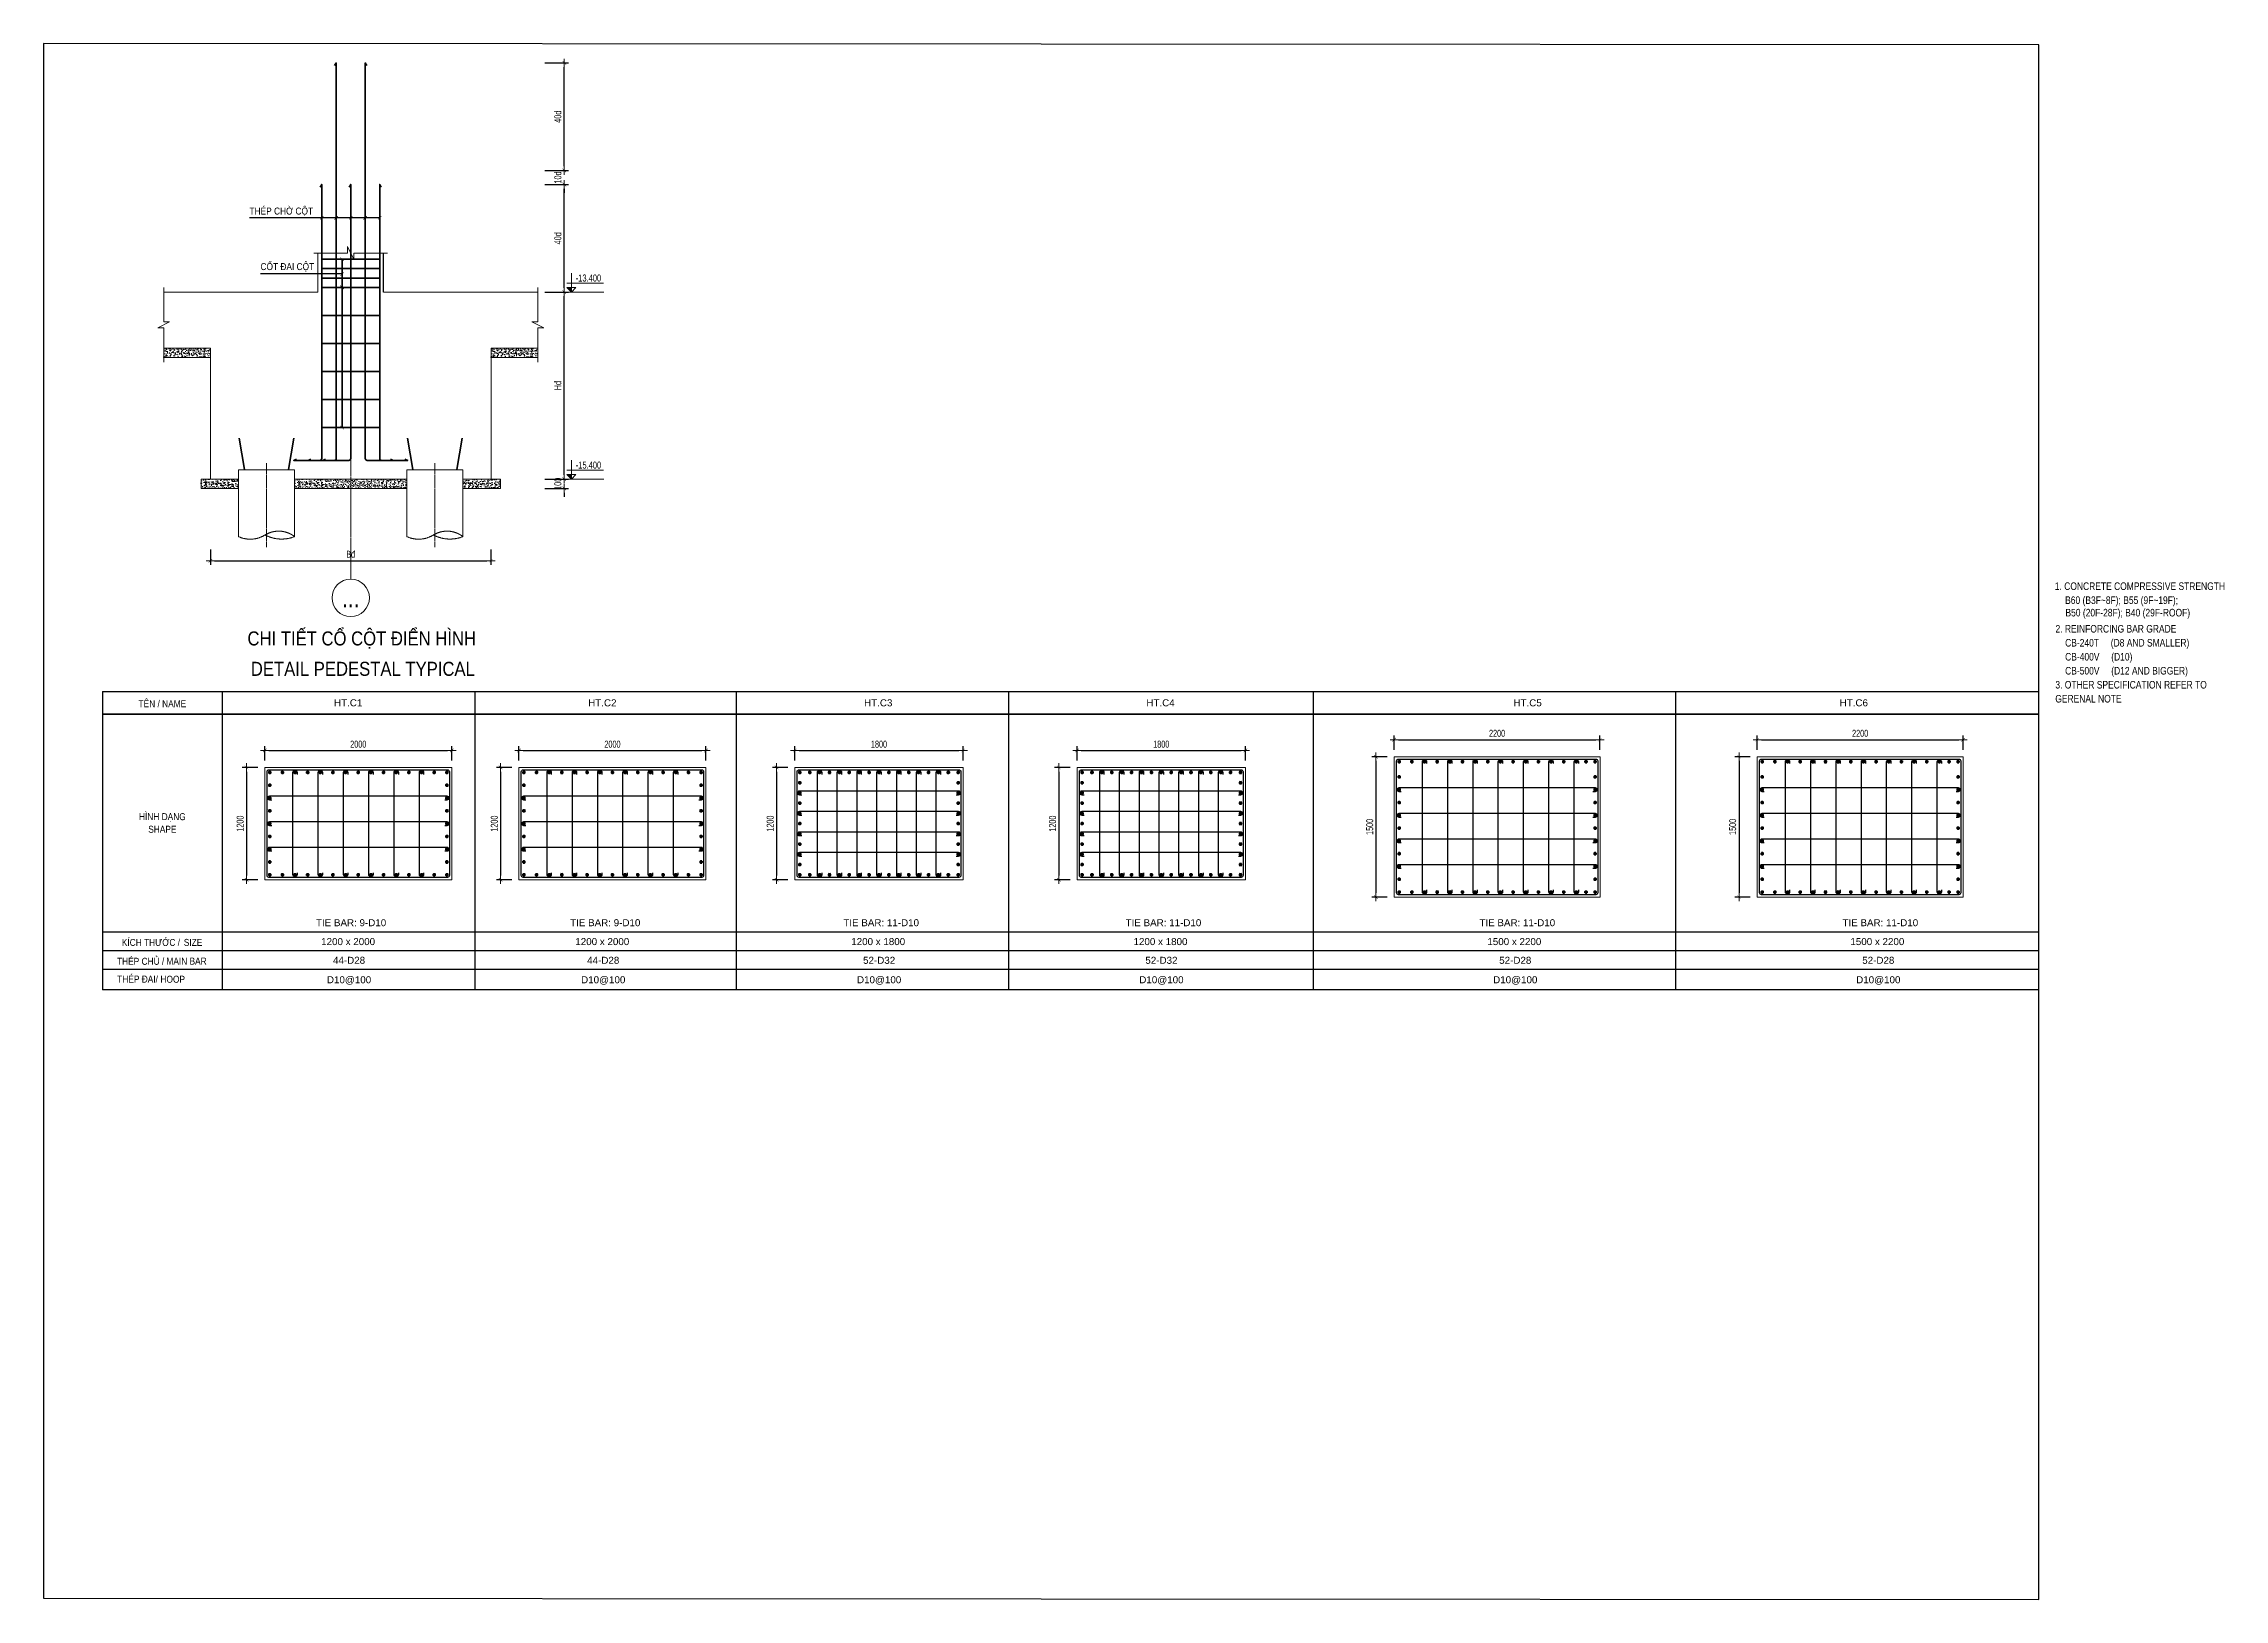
# Model space of a CAD drawing. Header units: millimetres. Extents: x 458085 to 481415, y 87765 to 165974.
# Drawn here: x 458088 to 481406, y 87765 to 104398 of the extents above; entities that cross this region are included whole.
import ezdxf
from ezdxf.enums import TextEntityAlignment as Align

# ---------------------------------------------------------------- set-up
doc = ezdxf.new("R2010")
doc.units = ezdxf.units.MM
doc.linetypes.add('CENTER2', pattern=[1.125, 0.75, -0.125, 0.125, -0.125])
doc.linetypes.add('HIDDEN', pattern=[9.525, 6.35, -3.175])
doc.layers.get('0').update_dxf_attribs({"lineweight": 20})
doc.layers.get('Defpoints').update_dxf_attribs({"color": 151, "lineweight": 9})
for name, color, linetype in [('2', 2, 'Continuous'), ('A-ANNO-LEAD', 4, 'Continuous'), ('TIT1', 3, 'Continuous')]:
    doc.layers.add(name, color=color, linetype=linetype)
for name, color, linetype, lineweight in [('KC-COT', 3, 'Continuous', 25), ('KC-TRUC', 5, 'CENTER2', 18), ('NDC_S_ANNO', 7, 'Continuous', 20), ('NDC_S_AXIS', 5, 'CENTER2', 13), ('NDC_S_BREAK-LINE', 1, 'Continuous', 15), ('NDC_S_CONTINUOUS', 3, 'Continuous', 20), ('NDC_S_DIM', 1, 'Continuous', 15), ('NDC_S_ENG TEXT', 2, 'Continuous', 9), ('NDC_S_HATCH MATERIAL', 8, 'Continuous', 13), ('NDC_S_LEADER', 1, 'Continuous', 15), ('NDC_S_REBAR', 4, 'Continuous', 35), ('NDC_S_TEXT SYMBOL', 7, 'Continuous', 20), ('NDC_S_VN TEXT', 7, 'Continuous', 20)]:
    doc.layers.add(name, color=color, linetype=linetype, lineweight=lineweight)
doc.styles.add('ARIAL', font='arial.ttf', dxfattribs={"width": 0.8})
doc.styles.add('NDC_ARIAL', font='arial.ttf', dxfattribs={"width": 0.85})
doc.styles.add('NDC_DIM', font='', dxfattribs={"width": 0.75})
doc.styles.get('NDC_DIM').set_extended_font_data('Dotum')
doc.dimstyles.new('NDC_1-25', dxfattribs={"dimscale": 25, "dimtxt": 2.5, "dimasz": 1, "dimexe": 1.5, "dimexo": 0, "dimgap": 0.8, "dimtad": 1, "dimdec": 0, "dimdsep": 46, "dimtxsty": 'NDC_ARIAL', "dimblk": 'DIMMARK', "dimcen": 49999.938995, "dimdle": 1.5, "dimclrd": 1, "dimclre": 1, "dimclrt": 3, "dimadec": 0, "dimazin": 0, "dimtfac": 1, "dimtdec": 0, "dimtix": 1, "dimtmove": 2, "dimatfit": 3, "dimfxl": 1, "dimarcsym": 0})
doc.dimstyles.new('NDC_dim_30', dxfattribs={"dimscale": 30, "dimtxt": 2.5, "dimasz": 1.5, "dimexe": 1.5, "dimexo": 2.5, "dimgap": 1, "dimtad": 1, "dimdec": 0, "dimzin": 0, "dimdsep": 46, "dimtxsty": 'NDC_DIM', "dimblk": 'DIMMARK', "dimcen": 0.09, "dimdle": 1.2, "dimclrd": 1, "dimclre": 1, "dimclrt": 3, "dimadec": 0, "dimazin": 0, "dimtfac": 1, "dimtdec": 0, "dimtix": 1, "dimtofl": 0, "dimtmove": 0, "dimatfit": 3, "dimfxl": 8, "dimfxlon": 1, "dimtolj": 1, "dimtzin": 0, "dimarcsym": 0})

msp = doc.modelspace()

# ---------------------------------------------------------------- texts
at = {"layer": 'NDC_S_VN TEXT', "style": 'NDC_ARIAL', "width": 0.85}
msp.add_text('CHI TIẾT CỔ CỘT ĐIỂN HÌNH', height=150, dxfattribs=at).set_placement((461489.3, 98038.7), align=Align.MIDDLE_CENTER)
for s, p in [('HÌNH DẠNG', (459357.4, 96134.9)), ('KÍCH THƯỚC /', (459235, 94797.9)), ('THÉP CHỦ /', (459124.9, 94597.9)), ('THÉP ĐAI/', (459092.3, 94405.8))]:
    msp.add_text(s, height=75, dxfattribs=at).set_placement(p, align=Align.MIDDLE)
at = {"layer": 'TIT1', "style": 'ARIAL', "width": 0.8}
for s, p in [('1. CONCRETE COMPRESSIVE STRENGTH', (479592.4, 98557.1)), ('    B60 (B3F~8F); B55 (9F~19F);', (479602.2, 98407.5)), ('2. REINFORCING BAR GRADE', (479599.6, 98101.5)), (' B50 (20F-28F); B40 (29F-ROOF)', (479681.1, 98274.1)), ('    CB-240T     (D8 AND SMALLER)', (479602.2, 97952)), ('    CB-400V     (D10)', (479602.2, 97802.5)), ('    CB-500V     (D12 AND BIGGER)', (479602.2, 97653)), ('3. OTHER SPECIFICATION REFER TO', (479598.4, 97503.4)), ('GERENAL NOTE', (479597.4, 97353.8))]:
    msp.add_text(s, height=81, dxfattribs=at).set_placement(p)
at = {"layer": 'TIT1', "style": 'NDC_ARIAL', "width": 0.85}
for s, height, p in [('DETAIL PEDESTAL TYPICAL', 150, (461500.7, 97714)), ('TÊN / NAME', 75, (459357.4, 97350.6)), ('SHAPE', 75, (459357.4, 95998.7)), ('SIZE', 75, (459685.5, 94789.1)), ('MAIN BAR', 75, (459615.8, 94589)), ('HOOP', 75, (459468.2, 94395.2))]:
    msp.add_text(s, height=height, dxfattribs=at).set_placement(p, align=Align.MIDDLE)
at = {"layer": 'TIT1', "color": 2, "style": 'NDC_ARIAL'}
for s, p in [('HT.C1', (461344, 97350.6)), ('HT.C2', (464061.8, 97350.6)), ('HT.C3', (467012, 97350.6)), ('HT.C4', (470030.3, 97350.6)), ('HT.C5', (473955.3, 97350.6)), ('HT.C6', (477443.4, 97350.6))]:
    msp.add_text(s, height=75, dxfattribs=at).set_placement(p, align=Align.MIDDLE)
at = {"layer": 'TIT1', "style": 'NDC_ARIAL'}
for s, p in [('TIE BAR: 9-D10', (461375.3, 94999.6)), ('TIE BAR: 9-D10', (464093, 94999.6)), ('TIE BAR: 11-D10', (467043.2, 94999.6)), ('TIE BAR: 11-D10', (470061.6, 94999.6)), ('TIE BAR: 11-D10', (473845.2, 94999.6)), ('TIE BAR: 11-D10', (477726.8, 94999.6)), ('1200 x 2000', (461343.5, 94797.7)), ('1200 x 2000', (464061.2, 94797.7)), ('1200 x 1800', (467011.4, 94797.7)), ('1200 x 1800', (470029.8, 94797.7)), ('1500 x 2200', (473813.4, 94797.7)), ('1500 x 2200', (477695, 94797.7)), ('44-D28', (461353.5, 94597.7)), ('44-D28', (464071.3, 94597.7)), ('52-D32', (467021.5, 94597.7)), ('52-D32', (470039.8, 94597.7)), ('52-D28', (473823.4, 94597.7)), ('52-D28', (477705, 94597.7)), ('D10@100', (461353.5, 94384.2)), ('D10@100', (464071.3, 94384.2)), ('D10@100', (467021.5, 94384.2)), ('D10@100', (470039.8, 94384.2)), ('D10@100', (473823.4, 94384.2)), ('D10@100', (477705, 94384.2))]:
    msp.add_text(s, height=75, dxfattribs=at).set_placement(p, align=Align.MIDDLE)

# ---------------------------------------------------------------- blocks, each defined once
blk = doc.blocks.new('*U12')
at = {"layer": 'KC-TRUC', "ltscale": 30}
blk.add_line((0, 170), (0, -728), dxfattribs=at)
at = {"layer": 'NDC_S_HATCH MATERIAL', "color": 2, "linetype": 'HIDDEN', "ltscale": 500}
blk.add_lwpolyline([(300, -616), (300, 99), (-300, 99), (-300, -616)], dxfattribs=at)
for centre, major_axis, start_param, end_param in [((-174, -344), (-212, 212), 1.921341, 2.912184), ((130, -832), (-194, 194), -1.452433, -0.227584), ((161, -259), (271, 271), 3.446929, 4.297833)]:
    blk.add_ellipse(centre, major_axis=major_axis, ratio=1, start_param=start_param, end_param=end_param, dxfattribs=at)
at = {"layer": 'NDC_S_REBAR', "linetype": 'HIDDEN', "ltscale": 200}
for p, q in [((-292, 438), (-236, 100)), ((236, 100), (292, 438))]:
    blk.add_line(p, q, dxfattribs=at)
blk = doc.blocks.new('DIMMARK')
at = {"layer": 'NDC_S_DIM', "color": 1}
blk.add_line((-1.5, 0), (1, 0), dxfattribs=at)
at = {"layer": 'NDC_S_DIM', "color": 2, "const_width": 0.1}
blk.add_lwpolyline([(-0.42, -0.42), (0.42, 0.42)], dxfattribs=at)
blk = doc.blocks.new('*D87')
at = {"layer": 'Defpoints', "color": 0, "transparency": 16777216}
for p in [(459871, 99063), (462871, 99063), (462871, 98870)]:
    blk.add_point(p, dxfattribs=at)
at = {"layer": 'NDC_S_DIM', "color": 1, "lineweight": -2, "transparency": 16777216}
for p, q in [((459871, 98988), (459871, 98825)), ((459916, 98870), (462826, 98870)), ((462871, 98988), (462871, 98825))]:
    blk.add_line(p, q, dxfattribs=at)
at = {"layer": 'NDC_S_DIM', "color": 1, "lineweight": -2, "transparency": 16777216, "xscale": 45, "yscale": 45, "zscale": 45, "rotation": 180}
blk.add_blockref('DIMMARK', (459871, 98870), dxfattribs=at)
at = {"layer": 'NDC_S_DIM', "color": 1, "lineweight": -2, "transparency": 16777216, "xscale": 45, "yscale": 45, "zscale": 45}
blk.add_blockref('DIMMARK', (462871, 98870), dxfattribs=at)
at = {"layer": 'NDC_S_DIM', "color": 3, "transparency": 16777216, "insert": (461371, 98939), "char_height": 75, "attachment_point": 5, "style": 'NDC_DIM'}
blk.add_mtext('\\A1;Bđ', dxfattribs=at)
blk = doc.blocks.new('*D88')
at = {"layer": 'Defpoints', "color": 0, "transparency": 16777216}
for p in [(463371, 99742), (463371, 99642), (463655, 99742)]:
    blk.add_point(p, dxfattribs=at)
at = {"layer": 'NDC_S_DIM', "color": 1, "lineweight": -2, "transparency": 16777216}
for p, q in [((463655, 99787), (463655, 99832)), ((463446, 99742), (463700, 99742)), ((463446, 99642), (463700, 99642)), ((463655, 99597), (463655, 99552))]:
    blk.add_line(p, q, dxfattribs=at)
at = {"layer": 'NDC_S_DIM', "color": 1, "lineweight": -2, "transparency": 16777216, "xscale": 45, "yscale": 45, "zscale": 45}
for p, rotation in [((463655, 99742), 270), ((463655, 99642), 90)]:
    blk.add_blockref('DIMMARK', p, dxfattribs=dict(at, rotation=rotation))
at = {"layer": 'NDC_S_DIM', "color": 3, "transparency": 16777216, "insert": (463587, 99692), "char_height": 75, "attachment_point": 5, "rotation": 90, "style": 'NDC_DIM'}
blk.add_mtext('\\A1;100', dxfattribs=at)
blk = doc.blocks.new('*D89')
at = {"layer": 'Defpoints', "color": 0, "transparency": 16777216}
for p in [(463371, 101742), (463655, 101742), (463371, 99742)]:
    blk.add_point(p, dxfattribs=at)
at = {"layer": 'NDC_S_DIM', "color": 1, "lineweight": -2, "transparency": 16777216}
for p, q in [((463446, 101742), (463700, 101742)), ((463655, 99787), (463655, 101697)), ((463446, 99742), (463700, 99742))]:
    blk.add_line(p, q, dxfattribs=at)
at = {"layer": 'NDC_S_DIM', "color": 1, "lineweight": -2, "transparency": 16777216, "xscale": 45, "yscale": 45, "zscale": 45}
for p, rotation in [((463655, 101742), 90), ((463655, 99742), 270)]:
    blk.add_blockref('DIMMARK', p, dxfattribs=dict(at, rotation=rotation))
at = {"layer": 'NDC_S_DIM', "color": 3, "transparency": 16777216, "insert": (463586, 100742), "char_height": 75, "attachment_point": 5, "rotation": 90, "style": 'NDC_DIM'}
blk.add_mtext('\\A1;Hđ', dxfattribs=at)
blk = doc.blocks.new('*U83')
at = {"layer": 'NDC_S_REBAR', "ltscale": 1500}
blk.add_line((-310, 0), (310, 0), dxfattribs=at)
blk = doc.blocks.new('*U84')
at = {"layer": 'NDC_S_ENG TEXT', "color": 0, "linetype": 'ByBlock', "lineweight": -2, "transparency": 16777216}
for p in [(0, 1500), (0, 1200), (0, 900), (0, 600), (0, 300), (0, 0)]:
    blk.add_blockref('*U83', p, dxfattribs=at)
blk = doc.blocks.new('*U85')
at = {"layer": 'NDC_S_REBAR', "ltscale": 1500}
blk.add_line((-310, 0), (310, 0), dxfattribs=at)
blk = doc.blocks.new('*U86')
at = {"layer": 'NDC_S_ENG TEXT', "color": 0, "linetype": 'ByBlock', "lineweight": -2, "transparency": 16777216}
for p in [(0, 300), (0, 200), (0, 100), (0, 0)]:
    blk.add_blockref('*U85', p, dxfattribs=at)
blk = doc.blocks.new('*U11')
at = {"layer": 'NDC_S_DIM'}
blk.add_circle((0, 0), 5, dxfattribs=at)
at = {"color": 7, "style": 'ARIAL', "width": 0.8}
blk.add_attdef('GRID', text='', height=5, dxfattribs=at).set_placement((0, 0), align=Align.MIDDLE)
blk = doc.blocks.new('CD')
at = {"layer": 'NDC_S_ANNO'}
blk.add_hatch(color=3, dxfattribs=at).paths.add_polyline_path([(0, 160), (-161, 160), (0, 0)])
at = {"layer": 'NDC_S_ANNO', "ltscale": 50}
h = blk.add_hatch(dxfattribs=at)
h.set_pattern_fill('ANSI31', color=256, scale=140.6, style=0)
h.paths.add_polyline_path([(0, 160), (0, 0), (161, 160)])
for p, q in [((1156, 0), (-164, 0)), ((-159, 314), (1147, 314))]:
    blk.add_line(p, q, dxfattribs=at)
for points in [[(0, 0), (-161, 160), (0, 160)], [(0, 669), (0, 0)], [(0, 0), (161, 160), (0, 160)]]:
    blk.add_lwpolyline(points, dxfattribs=at)
at = {"layer": 'NDC_S_TEXT SYMBOL', "color": 3, "style": 'NDC_DIM', "width": 0.7}
blk.add_attdef('COT', (154, 375), '', height=250, dxfattribs=at)
blk = doc.blocks.new('*D90')
at = {"layer": 'Defpoints', "color": 0, "ltscale": 40, "transparency": 16777216}
for p in [(463371, 102892), (463655, 102892), (463371, 101742)]:
    blk.add_point(p, dxfattribs=at)
at = {"layer": 'NDC_S_DIM', "color": 1, "lineweight": -2, "ltscale": 40, "transparency": 16777216}
for p, q in [((463446, 102892), (463700, 102892)), ((463655, 101787), (463655, 102847)), ((463446, 101742), (463700, 101742))]:
    blk.add_line(p, q, dxfattribs=at)
at = {"layer": 'NDC_S_DIM', "color": 1, "lineweight": -2, "ltscale": 40, "transparency": 16777216, "xscale": 45, "yscale": 45, "zscale": 45}
for p, rotation in [((463655, 102892), 90), ((463655, 101742), 270)]:
    blk.add_blockref('DIMMARK', p, dxfattribs=dict(at, rotation=rotation))
at = {"layer": 'NDC_S_DIM', "color": 3, "ltscale": 40, "transparency": 16777216, "insert": (463586, 102317), "char_height": 75, "attachment_point": 5, "rotation": 90, "style": 'NDC_DIM'}
blk.add_mtext('\\A1;40d', dxfattribs=at)
blk = doc.blocks.new('*D91')
at = {"layer": 'Defpoints', "color": 0, "ltscale": 40, "transparency": 16777216}
for p in [(463371, 103042), (463371, 102892), (463655, 103042)]:
    blk.add_point(p, dxfattribs=at)
at = {"layer": 'NDC_S_DIM', "color": 1, "lineweight": -2, "ltscale": 40, "transparency": 16777216}
for p, q in [((463655, 103087), (463655, 103132)), ((463446, 103042), (463700, 103042)), ((463446, 102892), (463700, 102892)), ((463655, 102847), (463655, 102802))]:
    blk.add_line(p, q, dxfattribs=at)
at = {"layer": 'NDC_S_DIM', "color": 1, "lineweight": -2, "ltscale": 40, "transparency": 16777216, "xscale": 45, "yscale": 45, "zscale": 45}
for p, rotation in [((463655, 103042), 270), ((463655, 102892), 90)]:
    blk.add_blockref('DIMMARK', p, dxfattribs=dict(at, rotation=rotation))
at = {"layer": 'NDC_S_DIM', "color": 3, "ltscale": 40, "transparency": 16777216, "insert": (463586, 102967), "char_height": 75, "attachment_point": 5, "rotation": 90, "style": 'NDC_DIM'}
blk.add_mtext('\\A1;10d', dxfattribs=at)
blk = doc.blocks.new('*D92')
at = {"layer": 'Defpoints', "color": 0, "ltscale": 40, "transparency": 16777216}
for p in [(463371, 104192), (463655, 104192), (463371, 103042)]:
    blk.add_point(p, dxfattribs=at)
at = {"layer": 'NDC_S_DIM', "color": 1, "lineweight": -2, "ltscale": 40, "transparency": 16777216}
for p, q in [((463446, 104192), (463700, 104192)), ((463655, 103087), (463655, 104147)), ((463446, 103042), (463700, 103042))]:
    blk.add_line(p, q, dxfattribs=at)
at = {"layer": 'NDC_S_DIM', "color": 1, "lineweight": -2, "ltscale": 40, "transparency": 16777216, "xscale": 45, "yscale": 45, "zscale": 45}
for p, rotation in [((463655, 104192), 90), ((463655, 103042), 270)]:
    blk.add_blockref('DIMMARK', p, dxfattribs=dict(at, rotation=rotation))
at = {"layer": 'NDC_S_DIM', "color": 3, "ltscale": 40, "transparency": 16777216, "insert": (463586, 103617), "char_height": 75, "attachment_point": 5, "rotation": 90, "style": 'NDC_DIM'}
blk.add_mtext('\\A1;40d', dxfattribs=at)
blk = doc.blocks.new('*D301')
at = {"layer": 'Defpoints', "color": 0, "ltscale": 40, "transparency": 16777216}
for p in [(462452, 96841), (460452, 96659), (462452, 96659)]:
    blk.add_point(p, dxfattribs=at)
at = {"layer": 'NDC_S_DIM', "color": 1, "lineweight": -2, "ltscale": 40, "transparency": 16777216}
for p, q in [((460452, 96734), (460452, 96886)), ((460497, 96841), (462407, 96841)), ((462452, 96734), (462452, 96886))]:
    blk.add_line(p, q, dxfattribs=at)
at = {"layer": 'NDC_S_DIM', "color": 1, "lineweight": -2, "ltscale": 40, "transparency": 16777216, "xscale": 45, "yscale": 45, "zscale": 45, "rotation": 180}
blk.add_blockref('DIMMARK', (460452, 96841), dxfattribs=at)
at = {"layer": 'NDC_S_DIM', "color": 1, "lineweight": -2, "ltscale": 40, "transparency": 16777216, "xscale": 45, "yscale": 45, "zscale": 45}
blk.add_blockref('DIMMARK', (462452, 96841), dxfattribs=at)
at = {"layer": 'NDC_S_DIM', "color": 3, "ltscale": 40, "transparency": 16777216, "insert": (461452, 96908), "char_height": 75, "attachment_point": 5, "style": 'NDC_DIM'}
blk.add_mtext('\\A1;2000', dxfattribs=at)
blk = doc.blocks.new('*D302')
at = {"layer": 'Defpoints', "color": 0, "ltscale": 40, "transparency": 16777216}
for p in [(460452, 96659), (460257, 95459), (460452, 95459)]:
    blk.add_point(p, dxfattribs=at)
at = {"layer": 'NDC_S_DIM', "color": 1, "lineweight": -2, "ltscale": 40, "transparency": 16777216}
for p, q in [((460377, 96659), (460212, 96659)), ((460257, 96614), (460257, 95504)), ((460377, 95459), (460212, 95459))]:
    blk.add_line(p, q, dxfattribs=at)
at = {"layer": 'NDC_S_DIM', "color": 1, "lineweight": -2, "ltscale": 40, "transparency": 16777216, "xscale": 45, "yscale": 45, "zscale": 45}
for p, rotation in [((460257, 96659), 90), ((460257, 95459), 270)]:
    blk.add_blockref('DIMMARK', p, dxfattribs=dict(at, rotation=rotation))
at = {"layer": 'NDC_S_DIM', "color": 3, "ltscale": 40, "transparency": 16777216, "insert": (460189, 96059), "char_height": 75, "attachment_point": 5, "rotation": 90, "style": 'NDC_DIM'}
blk.add_mtext('\\A1;1200', dxfattribs=at)
blk = doc.blocks.new('kata_block_THEP')
at = {"layer": 'NDC_S_REBAR', "color": 0}
for p, q in [((-0.5, 0), (0.5, 0)), ((-0.35, 0.35), (0.35, -0.35)), ((0.35, 0.35), (-0.35, -0.35)), ((0, 0.5), (0, -0.5))]:
    blk.add_line(p, q, dxfattribs=at)
at = {"layer": 'NDC_S_REBAR', "color": 0, "const_width": 0.0833}
blk.add_lwpolyline([(-0.5, 0, 1), (0.5, 0, 1), (-0.5, 0, 1)], format="xyb", dxfattribs=at)
blk = doc.blocks.new('*D303')
at = {"layer": 'Defpoints', "color": 0, "ltscale": 40, "transparency": 16777216}
for p in [(465170, 96841), (463170, 96659), (465170, 96659)]:
    blk.add_point(p, dxfattribs=at)
at = {"layer": 'NDC_S_DIM', "color": 1, "lineweight": -2, "ltscale": 40, "transparency": 16777216}
for p, q in [((463170, 96734), (463170, 96886)), ((463215, 96841), (465125, 96841)), ((465170, 96734), (465170, 96886))]:
    blk.add_line(p, q, dxfattribs=at)
at = {"layer": 'NDC_S_DIM', "color": 1, "lineweight": -2, "ltscale": 40, "transparency": 16777216, "xscale": 45, "yscale": 45, "zscale": 45, "rotation": 180}
blk.add_blockref('DIMMARK', (463170, 96841), dxfattribs=at)
at = {"layer": 'NDC_S_DIM', "color": 1, "lineweight": -2, "ltscale": 40, "transparency": 16777216, "xscale": 45, "yscale": 45, "zscale": 45}
blk.add_blockref('DIMMARK', (465170, 96841), dxfattribs=at)
at = {"layer": 'NDC_S_DIM', "color": 3, "ltscale": 40, "transparency": 16777216, "insert": (464170, 96908), "char_height": 75, "attachment_point": 5, "style": 'NDC_DIM'}
blk.add_mtext('\\A1;2000', dxfattribs=at)
blk = doc.blocks.new('*D304')
at = {"layer": 'Defpoints', "color": 0, "ltscale": 40, "transparency": 16777216}
for p in [(463170, 96659), (462974, 95459), (463170, 95459)]:
    blk.add_point(p, dxfattribs=at)
at = {"layer": 'NDC_S_DIM', "color": 1, "lineweight": -2, "ltscale": 40, "transparency": 16777216}
for p, q in [((463095, 96659), (462929, 96659)), ((462974, 96614), (462974, 95504)), ((463095, 95459), (462929, 95459))]:
    blk.add_line(p, q, dxfattribs=at)
at = {"layer": 'NDC_S_DIM', "color": 1, "lineweight": -2, "ltscale": 40, "transparency": 16777216, "xscale": 45, "yscale": 45, "zscale": 45}
for p, rotation in [((462974, 96659), 90), ((462974, 95459), 270)]:
    blk.add_blockref('DIMMARK', p, dxfattribs=dict(at, rotation=rotation))
at = {"layer": 'NDC_S_DIM', "color": 3, "ltscale": 40, "transparency": 16777216, "insert": (462907, 96059), "char_height": 75, "attachment_point": 5, "rotation": 90, "style": 'NDC_DIM'}
blk.add_mtext('\\A1;1200', dxfattribs=at)
blk = doc.blocks.new('*D305')
at = {"layer": 'Defpoints', "color": 0, "ltscale": 40, "transparency": 16777216}
for p in [(467920, 96841), (466120, 96659), (467920, 96659)]:
    blk.add_point(p, dxfattribs=at)
at = {"layer": 'NDC_S_DIM', "color": 1, "lineweight": -2, "ltscale": 40, "transparency": 16777216}
for p, q in [((466120, 96734), (466120, 96886)), ((466165, 96841), (467875, 96841)), ((467920, 96734), (467920, 96886))]:
    blk.add_line(p, q, dxfattribs=at)
at = {"layer": 'NDC_S_DIM', "color": 1, "lineweight": -2, "ltscale": 40, "transparency": 16777216, "xscale": 45, "yscale": 45, "zscale": 45, "rotation": 180}
blk.add_blockref('DIMMARK', (466120, 96841), dxfattribs=at)
at = {"layer": 'NDC_S_DIM', "color": 1, "lineweight": -2, "ltscale": 40, "transparency": 16777216, "xscale": 45, "yscale": 45, "zscale": 45}
blk.add_blockref('DIMMARK', (467920, 96841), dxfattribs=at)
at = {"layer": 'NDC_S_DIM', "color": 3, "ltscale": 40, "transparency": 16777216, "insert": (467020, 96908), "char_height": 75, "attachment_point": 5, "style": 'NDC_DIM'}
blk.add_mtext('\\A1;1800', dxfattribs=at)
blk = doc.blocks.new('*D306')
at = {"layer": 'Defpoints', "color": 0, "ltscale": 40, "transparency": 16777216}
for p in [(466120, 96659), (465925, 95459), (466120, 95459)]:
    blk.add_point(p, dxfattribs=at)
at = {"layer": 'NDC_S_DIM', "color": 1, "lineweight": -2, "ltscale": 40, "transparency": 16777216}
for p, q in [((466045, 96659), (465880, 96659)), ((465925, 96614), (465925, 95504)), ((466045, 95459), (465880, 95459))]:
    blk.add_line(p, q, dxfattribs=at)
at = {"layer": 'NDC_S_DIM', "color": 1, "lineweight": -2, "ltscale": 40, "transparency": 16777216, "xscale": 45, "yscale": 45, "zscale": 45}
for p, rotation in [((465925, 96659), 90), ((465925, 95459), 270)]:
    blk.add_blockref('DIMMARK', p, dxfattribs=dict(at, rotation=rotation))
at = {"layer": 'NDC_S_DIM', "color": 3, "ltscale": 40, "transparency": 16777216, "insert": (465857, 96059), "char_height": 75, "attachment_point": 5, "rotation": 90, "style": 'NDC_DIM'}
blk.add_mtext('\\A1;1200', dxfattribs=at)
blk = doc.blocks.new('*D297')
at = {"layer": 'Defpoints', "color": 0, "ltscale": 40, "transparency": 16777216}
for p in [(470938, 96841), (469138, 96659), (470938, 96659)]:
    blk.add_point(p, dxfattribs=at)
at = {"layer": 'NDC_S_DIM', "color": 1, "lineweight": -2, "ltscale": 40, "transparency": 16777216}
for p, q in [((469138, 96734), (469138, 96886)), ((469183, 96841), (470893, 96841)), ((470938, 96734), (470938, 96886))]:
    blk.add_line(p, q, dxfattribs=at)
at = {"layer": 'NDC_S_DIM', "color": 1, "lineweight": -2, "ltscale": 40, "transparency": 16777216, "xscale": 45, "yscale": 45, "zscale": 45, "rotation": 180}
blk.add_blockref('DIMMARK', (469138, 96841), dxfattribs=at)
at = {"layer": 'NDC_S_DIM', "color": 1, "lineweight": -2, "ltscale": 40, "transparency": 16777216, "xscale": 45, "yscale": 45, "zscale": 45}
blk.add_blockref('DIMMARK', (470938, 96841), dxfattribs=at)
at = {"layer": 'NDC_S_DIM', "color": 3, "ltscale": 40, "transparency": 16777216, "insert": (470038, 96908), "char_height": 75, "attachment_point": 5, "style": 'NDC_DIM'}
blk.add_mtext('\\A1;1800', dxfattribs=at)
blk = doc.blocks.new('*D298')
at = {"layer": 'Defpoints', "color": 0, "ltscale": 40, "transparency": 16777216}
for p in [(469138, 96659), (468943, 95459), (469138, 95459)]:
    blk.add_point(p, dxfattribs=at)
at = {"layer": 'NDC_S_DIM', "color": 1, "lineweight": -2, "ltscale": 40, "transparency": 16777216}
for p, q in [((469063, 96659), (468898, 96659)), ((468943, 96614), (468943, 95504)), ((469063, 95459), (468898, 95459))]:
    blk.add_line(p, q, dxfattribs=at)
at = {"layer": 'NDC_S_DIM', "color": 1, "lineweight": -2, "ltscale": 40, "transparency": 16777216, "xscale": 45, "yscale": 45, "zscale": 45}
for p, rotation in [((468943, 96659), 90), ((468943, 95459), 270)]:
    blk.add_blockref('DIMMARK', p, dxfattribs=dict(at, rotation=rotation))
at = {"layer": 'NDC_S_DIM', "color": 3, "ltscale": 40, "transparency": 16777216, "insert": (468876, 96059), "char_height": 75, "attachment_point": 5, "rotation": 90, "style": 'NDC_DIM'}
blk.add_mtext('\\A1;1200', dxfattribs=at)
blk = doc.blocks.new('*D299')
at = {"layer": 'Defpoints', "color": 0, "ltscale": 40, "transparency": 16777216}
for p in [(472529, 96774), (474729, 96956), (474729, 96774)]:
    blk.add_point(p, dxfattribs=at)
at = {"layer": 'NDC_S_DIM', "color": 1, "lineweight": -2, "ltscale": 40, "transparency": 16777216}
for p, q in [((472529, 96849), (472529, 97001)), ((472574, 96956), (474684, 96956)), ((474729, 96849), (474729, 97001))]:
    blk.add_line(p, q, dxfattribs=at)
at = {"layer": 'NDC_S_DIM', "color": 1, "lineweight": -2, "ltscale": 40, "transparency": 16777216, "xscale": 45, "yscale": 45, "zscale": 45, "rotation": 180}
blk.add_blockref('DIMMARK', (472529, 96956), dxfattribs=at)
at = {"layer": 'NDC_S_DIM', "color": 1, "lineweight": -2, "ltscale": 40, "transparency": 16777216, "xscale": 45, "yscale": 45, "zscale": 45}
blk.add_blockref('DIMMARK', (474729, 96956), dxfattribs=at)
at = {"layer": 'NDC_S_DIM', "color": 3, "ltscale": 40, "transparency": 16777216, "insert": (473629, 97024), "char_height": 75, "attachment_point": 5, "style": 'NDC_DIM'}
blk.add_mtext('\\A1;2200', dxfattribs=at)
blk = doc.blocks.new('*D300')
at = {"layer": 'Defpoints', "color": 0, "ltscale": 40, "transparency": 16777216}
for p in [(472529, 96774), (472334, 95274), (472529, 95274)]:
    blk.add_point(p, dxfattribs=at)
at = {"layer": 'NDC_S_DIM', "color": 1, "lineweight": -2, "ltscale": 40, "transparency": 16777216}
for p, q in [((472454, 96774), (472289, 96774)), ((472334, 96729), (472334, 95319)), ((472454, 95274), (472289, 95274))]:
    blk.add_line(p, q, dxfattribs=at)
at = {"layer": 'NDC_S_DIM', "color": 1, "lineweight": -2, "ltscale": 40, "transparency": 16777216, "xscale": 45, "yscale": 45, "zscale": 45}
for p, rotation in [((472334, 96774), 90), ((472334, 95274), 270)]:
    blk.add_blockref('DIMMARK', p, dxfattribs=dict(at, rotation=rotation))
at = {"layer": 'NDC_S_DIM', "color": 3, "ltscale": 40, "transparency": 16777216, "insert": (472267, 96024), "char_height": 75, "attachment_point": 5, "rotation": 90, "style": 'NDC_DIM'}
blk.add_mtext('\\A1;1500', dxfattribs=at)
blk = doc.blocks.new('*D307')
at = {"layer": 'Defpoints', "color": 0, "ltscale": 40, "transparency": 16777216}
for p in [(476411, 96774), (478611, 96956), (478611, 96774)]:
    blk.add_point(p, dxfattribs=at)
at = {"layer": 'NDC_S_DIM', "color": 1, "lineweight": -2, "ltscale": 40, "transparency": 16777216}
for p, q in [((476411, 96849), (476411, 97001)), ((476456, 96956), (478566, 96956)), ((478611, 96849), (478611, 97001))]:
    blk.add_line(p, q, dxfattribs=at)
at = {"layer": 'NDC_S_DIM', "color": 1, "lineweight": -2, "ltscale": 40, "transparency": 16777216, "xscale": 45, "yscale": 45, "zscale": 45, "rotation": 180}
blk.add_blockref('DIMMARK', (476411, 96956), dxfattribs=at)
at = {"layer": 'NDC_S_DIM', "color": 1, "lineweight": -2, "ltscale": 40, "transparency": 16777216, "xscale": 45, "yscale": 45, "zscale": 45}
blk.add_blockref('DIMMARK', (478611, 96956), dxfattribs=at)
at = {"layer": 'NDC_S_DIM', "color": 3, "ltscale": 40, "transparency": 16777216, "insert": (477511, 97024), "char_height": 75, "attachment_point": 5, "style": 'NDC_DIM'}
blk.add_mtext('\\A1;2200', dxfattribs=at)
blk = doc.blocks.new('*D308')
at = {"layer": 'Defpoints', "color": 0, "ltscale": 40, "transparency": 16777216}
for p in [(476411, 96774), (476216, 95274), (476411, 95274)]:
    blk.add_point(p, dxfattribs=at)
at = {"layer": 'NDC_S_DIM', "color": 1, "lineweight": -2, "ltscale": 40, "transparency": 16777216}
for p, q in [((476336, 96774), (476171, 96774)), ((476216, 96729), (476216, 95319)), ((476336, 95274), (476171, 95274))]:
    blk.add_line(p, q, dxfattribs=at)
at = {"layer": 'NDC_S_DIM', "color": 1, "lineweight": -2, "ltscale": 40, "transparency": 16777216, "xscale": 45, "yscale": 45, "zscale": 45}
for p, rotation in [((476216, 96774), 90), ((476216, 95274), 270)]:
    blk.add_blockref('DIMMARK', p, dxfattribs=dict(at, rotation=rotation))
at = {"layer": 'NDC_S_DIM', "color": 3, "ltscale": 40, "transparency": 16777216, "insert": (476148, 96024), "char_height": 75, "attachment_point": 5, "rotation": 90, "style": 'NDC_DIM'}
blk.add_mtext('\\A1;1500', dxfattribs=at)

# ---------------------------------------------------------------- dimensions: what is measured, and where the dimension line sits
at = {"layer": 'NDC_S_DIM', "ltscale": 40}
for base, p1, p2, text, picture, middle in [((463654.6, 104192.3), (463371.3, 103042.3), (463371.3, 104192.3), '40d', '*D92', (463586.3, 103617.3)), ((463654.6, 103042.3), (463371.3, 102892.3), (463371.3, 103042.3), '10d', '*D91', (463586.3, 102967.3)), ((463654.6, 102892.3), (463371.3, 101742.3), (463371.3, 102892.3), '40d', '*D90', (463586.3, 102317.3))]:
    dim = msp.add_linear_dim(base=base, p1=p1, p2=p2, angle=90, text=text, dimstyle='NDC_dim_30', dxfattribs=at)
    dim.commit()
    dim.dimension.update_dxf_attribs({"geometry": picture, "text_midpoint": middle})
at = {"layer": 'NDC_S_DIM'}
dim = msp.add_linear_dim(base=(463654.6, 101742.3), p1=(463371.3, 99742.4), p2=(463371.3, 101742.3), angle=90, text='Hđ', dimstyle='NDC_dim_30', dxfattribs=at)
dim.commit()
dim.dimension.update_dxf_attribs({"geometry": '*D89', "text_midpoint": (463586.2, 100742.4)})
dim = msp.add_linear_dim(base=(463654.6, 99742.4), p1=(463371.3, 99642.4), p2=(463371.3, 99742.4), angle=90, dimstyle='NDC_dim_30', dxfattribs=at)
dim.commit()
dim.dimension.update_dxf_attribs({"geometry": '*D88', "text_midpoint": (463587.1, 99692.4)})
dim = msp.add_linear_dim(base=(462871.3, 98870.3), p1=(459871.3, 99062.9), p2=(462871.3, 99062.9), text='Bđ', dimstyle='NDC_dim_30', dxfattribs=at)
dim.commit()
dim.dimension.update_dxf_attribs({"geometry": '*D87', "text_midpoint": (461371.3, 98938.7)})
at = {"layer": 'NDC_S_DIM', "ltscale": 40}
for base, p1, p2, picture, middle in [((474729.5, 96956), (472529.5, 96774.4), (474729.5, 96774.4), '*D299', (473629.5, 97023.5)), ((478611.1, 96956), (476411.1, 96774.4), (478611.1, 96774.4), '*D307', (477511.1, 97023.5)), ((462452.1, 96840.6), (460452.1, 96659), (462452.1, 96659), '*D301', (461452.1, 96908.2)), ((465169.9, 96840.6), (463169.9, 96659), (465169.9, 96659), '*D303', (464169.9, 96908.2)), ((467920, 96840.6), (466120, 96659), (467920, 96659), '*D305', (467020, 96908.2)), ((470938.4, 96840.6), (469138.4, 96659), (470938.4, 96659), '*D297', (470038.4, 96908.2))]:
    dim = msp.add_linear_dim(base=base, p1=p1, p2=p2, dimstyle='NDC_dim_30', dxfattribs=at)
    dim.commit()
    dim.dimension.update_dxf_attribs({"geometry": picture, "text_midpoint": middle})
for base, p1, p2, picture, middle in [((472334.1, 95274.4), (472529.5, 96774.4), (472529.5, 95274.4), '*D300', (472266.5, 96024.4)), ((476215.7, 95274.4), (476411.1, 96774.4), (476411.1, 95274.4), '*D308', (476148.2, 96024.4)), ((460256.8, 95459), (460452.1, 96659), (460452.1, 95459), '*D302', (460189.2, 96059)), ((462974.5, 95459), (463169.9, 96659), (463169.9, 95459), '*D304', (462906.9, 96059)), ((465924.7, 95459), (466120, 96659), (466120, 95459), '*D306', (465857.1, 96059)), ((468943.1, 95459), (469138.4, 96659), (469138.4, 95459), '*D298', (468875.5, 96059))]:
    dim = msp.add_linear_dim(base=base, p1=p1, p2=p2, angle=90, dimstyle='NDC_dim_30', dxfattribs=at)
    dim.commit()
    dim.dimension.update_dxf_attribs({"geometry": picture, "text_midpoint": middle})

# ---------------------------------------------------------------- hatches: boundary and pattern name
at = {"layer": 'NDC_S_HATCH MATERIAL'}
h = msp.add_hatch(dxfattribs=at)
h.set_pattern_fill('AR-CONC', color=256, scale=8)
h.set_pattern_definition([(50, (449071.26, 127762.487), (57.380815, -5.02017), [6, -66]), (355, (449071.26, 127762.49), (-11.10011, 60.17537), [4.8, -52.8]), (100.45144, (449076.04, 127762.07), (46.28071, 55.1552), [5.09922, -56.09137]), (46.1842, (449071.26, 127778.49), (85.3793, -13.24154), [9, -99]), (96.63564, (449078.376, 127777.38), (74.77296, 77.9295), [7.64883, -84.1371]), (351.18416, (449071.26, 127778.49), (74.77296, 77.9295), [7.2, -79.2]), (21, (449079.26, 127774.487), (47.752564, -32.20951), [6, -66]), (326, (449079.26, 127774.49), (19.46523, 58.012), [4.8, -52.8]), (71.45144, (449083.24, 127771.803), (67.21779, 25.80249), [5.09922, -56.09137]), (37.5, (449071.26, 127762.487), (0.972788, 26.631508), [0, -52.16, 0, -53.6, 0, -53]), (7.5, (449071.26, 127762.487), (21.045563, 31.552937), [0, -30.56, 0, -50.96, 0, -20.2]), (327.5, (449053.42, 127762.487), (42.705795, -1.80439), [0, -20, 0, -62.4, 0, -82.8]), (317.5, (449045.42, 127762.487), (46.654894, 8.0084), [0, -26, 0, -41.44, 0, -58.8])])
h.paths.add_polyline_path([(459371.3, 101142.3), (459871.3, 101142.3), (459871.3, 101042.3), (459371.3, 101042.3)])
h = msp.add_hatch(dxfattribs=at)
h.set_pattern_fill('AR-CONC', color=256, scale=8)
h.set_pattern_definition([(50, (452571.26, 127762.487), (57.380815, -5.02017), [6, -66]), (355, (452571.26, 127762.49), (-11.10011, 60.17537), [4.8, -52.8]), (100.45144, (452576.04, 127762.07), (46.28071, 55.1552), [5.09922, -56.09137]), (46.1842, (452571.26, 127778.49), (85.3793, -13.24154), [9, -99]), (96.63564, (452578.376, 127777.38), (74.77296, 77.9295), [7.64883, -84.1371]), (351.18416, (452571.26, 127778.49), (74.77296, 77.9295), [7.2, -79.2]), (21, (452579.26, 127774.487), (47.752564, -32.20951), [6, -66]), (326, (452579.26, 127774.49), (19.46523, 58.012), [4.8, -52.8]), (71.45144, (452583.24, 127771.803), (67.21779, 25.80249), [5.09922, -56.09137]), (37.5, (452571.26, 127762.487), (0.972788, 26.631508), [0, -52.16, 0, -53.6, 0, -53]), (7.5, (452571.26, 127762.487), (21.045563, 31.552937), [0, -30.56, 0, -50.96, 0, -20.2]), (327.5, (452553.42, 127762.487), (42.705795, -1.80439), [0, -20, 0, -62.4, 0, -82.8]), (317.5, (452545.42, 127762.487), (46.654894, 8.0084), [0, -26, 0, -41.44, 0, -58.8])])
h.paths.add_polyline_path([(462871.3, 101142.3), (463371.3, 101142.3), (463371.3, 101042.3), (462871.3, 101042.3)])
h = msp.add_hatch(dxfattribs=at)
h.set_pattern_fill('AR-CONC', color=256, scale=8)
h.set_pattern_definition([(50, (450671.264, 126362.486), (57.380815, -5.02017), [6, -66]), (355, (450671.264, 126362.486), (-11.10011, 60.17537), [4.8, -52.8]), (100.45144, (450676.046, 126362.07), (46.28071, 55.1552), [5.09922, -56.09137]), (46.1842, (450671.264, 126378.486), (85.3793, -13.24154), [9, -99]), (96.63564, (450678.38, 126377.38), (74.77296, 77.9295), [7.64883, -84.1371]), (351.18416, (450671.264, 126378.49), (74.77296, 77.9295), [7.2, -79.2]), (21, (450679.264, 126374.486), (47.752564, -32.20951), [6, -66]), (326, (450679.264, 126374.486), (19.46523, 58.012), [4.8, -52.8]), (71.45144, (450683.244, 126371.8), (67.21779, 25.80249), [5.09922, -56.09137]), (37.5, (450671.264, 126362.486), (0.972788, 26.631508), [0, -52.16, 0, -53.6, 0, -53]), (7.5, (450671.264, 126362.486), (21.045563, 31.552937), [0, -30.56, 0, -50.96, 0, -20.2]), (327.5, (450653.424, 126362.486), (42.705795, -1.80439), [0, -20, 0, -62.4, 0, -82.8]), (317.5, (450645.424, 126362.486), (46.654894, 8.0084), [0, -26, 0, -41.44, 0, -58.8])])
h.paths.add_polyline_path([(459771.3, 99742.3), (460171.3, 99742.3), (460171.3, 99642.3), (459771.3, 99642.3)])
h = msp.add_hatch(dxfattribs=at)
h.set_pattern_fill('AR-CONC', color=256, scale=8)
h.set_pattern_definition([(50, (451671.244, 126362.54), (57.380815, -5.02017), [6, -66]), (355, (451671.244, 126362.54), (-11.10011, 60.17537), [4.8, -52.8]), (100.45144, (451676.026, 126362.12), (46.28071, 55.1552), [5.09922, -56.09137]), (46.1842, (451671.244, 126378.54), (85.3793, -13.24154), [9, -99]), (96.63564, (451678.36, 126377.435), (74.77296, 77.9295), [7.64883, -84.1371]), (351.18416, (451671.24, 126378.54), (74.77296, 77.9295), [7.2, -79.2]), (21, (451679.244, 126374.54), (47.752564, -32.20951), [6, -66]), (326, (451679.244, 126374.54), (19.46523, 58.012), [4.8, -52.8]), (71.45144, (451683.223, 126371.854), (67.21779, 25.80249), [5.09922, -56.09137]), (37.5, (451671.244, 126362.539), (0.972788, 26.631508), [0, -52.16, 0, -53.6, 0, -53]), (7.5, (451671.244, 126362.54), (21.045563, 31.552937), [0, -30.56, 0, -50.96, 0, -20.2]), (327.5, (451653.404, 126362.539), (42.705795, -1.80439), [0, -20, 0, -62.4, 0, -82.8]), (317.5, (451645.404, 126362.54), (46.654894, 8.0084), [0, -26, 0, -41.44, 0, -58.8])])
h.paths.add_polyline_path([(460771.3, 99742.4), (461971.3, 99742.4), (461971.3, 99642.4), (460771.3, 99642.4)])
h = msp.add_hatch(dxfattribs=at)
h.set_pattern_fill('AR-CONC', color=256, scale=8)
h.set_pattern_definition([(50, (451571.24, 126362.57), (57.380815, -5.02017), [6, -66]), (355, (451571.24, 126362.57), (-11.10011, 60.17537), [4.8, -52.8]), (100.45144, (451576.02, 126362.15), (46.28071, 55.1552), [5.09922, -56.09137]), (46.1842, (451571.24, 126378.57), (85.3793, -13.24154), [9, -99]), (96.63564, (451578.35, 126377.47), (74.77296, 77.92949), [7.64883, -84.1371]), (351.18416, (451571.24, 126378.57), (74.77296, 77.9295), [7.2, -79.2]), (21, (451579.24, 126374.57), (47.752564, -32.20951), [6, -66]), (326, (451579.24, 126374.57), (19.46523, 58.012), [4.8, -52.8]), (71.45144, (451583.22, 126371.886), (67.21779, 25.80249), [5.09922, -56.09137]), (37.5, (451571.239, 126362.57), (0.972788, 26.631508), [0, -52.16, 0, -53.6, 0, -53]), (7.5, (451571.24, 126362.57), (21.045563, 31.552937), [0, -30.56, 0, -50.96, 0, -20.2]), (327.5, (451553.399, 126362.57), (42.705795, -1.80439), [0, -20, 0, -62.4, 0, -82.8]), (317.5, (451545.4, 126362.57), (46.654894, 8.0084), [0, -26, 0, -41.44, 0, -58.8])])
h.paths.add_polyline_path([(462571.3, 99742.4), (462971.2, 99742.4), (462971.2, 99642.4), (462571.3, 99642.4)])

# ---------------------------------------------------------------- linework, layer by layer
at = {"layer": '2', "lineweight": -2, "ltscale": 1000}
for points in [[(462427.1, 96614), (462427.1, 95504, -0.4142136), (462407.1, 95484), (460497.1, 95484, -0.4142136), (460477.1, 95504), (460477.1, 96614, -0.4142136), (460497.1, 96634), (462407.1, 96634, -0.4142136)], [(465144.9, 96614), (465144.9, 95504, -0.4142136), (465124.9, 95484), (463214.9, 95484, -0.4142136), (463194.9, 95504), (463194.9, 96614, -0.4142136), (463214.9, 96634), (465124.9, 96634, -0.4142136)], [(467895, 96614), (467895, 95504, -0.4142136), (467875, 95484), (466165, 95484, -0.4142136), (466145, 95504), (466145, 96614, -0.4142136), (466165, 96634), (467875, 96634, -0.4142136)], [(470913.4, 96614), (470913.4, 95504, -0.4142136), (470893.4, 95484), (469183.4, 95484, -0.4142136), (469163.4, 95504), (469163.4, 96614, -0.4142136), (469183.4, 96634), (470893.4, 96634, -0.4142136)], [(474704.5, 96729.4), (474704.5, 95319.4, -0.4142136), (474684.5, 95299.4), (472574.5, 95299.4, -0.4142136), (472554.5, 95319.4), (472554.5, 96729.4, -0.4142136), (472574.5, 96749.4), (474684.5, 96749.4, -0.4142136)], [(478586.1, 96729.4), (478586.1, 95319.4, -0.4142136), (478566.1, 95299.4), (476456.1, 95299.4, -0.4142136), (476436.1, 95319.4), (476436.1, 96729.4, -0.4142136), (476456.1, 96749.4), (478566.1, 96749.4, -0.4142136)]]:
    msp.add_lwpolyline(points, format="xyb", close=True, dxfattribs=at)
at = {"layer": '2'}
for points in [[(460798.2, 95534.2), (460798.2, 95512, -1), (460753.2, 95512), (460753.2, 96607.5, -1), (460798.2, 96607.5), (460798.2, 96585.4)], [(461068.8, 95534.2), (461068.8, 95512, -1), (461023.8, 95512), (461023.8, 96607.5, -1), (461068.8, 96607.5), (461068.8, 96585.4)], [(461339.3, 95534.2), (461339.3, 95512, -1), (461294.3, 95512), (461294.3, 96607.5, -1), (461339.3, 96607.5), (461339.3, 96585.4)], [(461609.9, 95534.2), (461609.9, 95512, -1), (461564.9, 95512), (461564.9, 96607.5, -1), (461609.9, 96607.5), (461609.9, 96585.4)], [(461880.5, 95534.2), (461880.5, 95512, -1), (461835.5, 95512), (461835.5, 96607.5, -1), (461880.5, 96607.5), (461880.5, 96585.4)], [(462151.1, 95534.2), (462151.1, 95512, -1), (462106, 95512), (462106, 96607.5, -1), (462151.1, 96607.5), (462151.1, 96585.4)], [(463515.9, 95534.2), (463515.9, 95512, -1), (463470.9, 95512), (463470.9, 96607.5, -1), (463515.9, 96607.5), (463515.9, 96585.4)], [(463786.5, 95534.2), (463786.5, 95512, -1), (463741.5, 95512), (463741.5, 96607.5, -1), (463786.5, 96607.5), (463786.5, 96585.4)], [(464057.1, 95534.2), (464057.1, 95512, -1), (464012.1, 95512), (464012.1, 96607.5, -1), (464057.1, 96607.5), (464057.1, 96585.4)], [(464327.6, 95534.2), (464327.6, 95512, -1), (464282.6, 95512), (464282.6, 96607.5, -1), (464327.6, 96607.5), (464327.6, 96585.4)], [(464598.2, 95534.2), (464598.2, 95512, -1), (464553.2, 95512), (464553.2, 96607.5, -1), (464598.2, 96607.5), (464598.2, 96585.4)], [(464868.8, 95534.2), (464868.8, 95512, -1), (464823.8, 95512), (464823.8, 96607.5, -1), (464868.8, 96607.5), (464868.8, 96585.4)], [(466407.3, 95532.7), (466407.3, 95510.5, -1), (466362.3, 95510.5), (466362.3, 96606, -1), (466407.3, 96606), (466407.3, 96583.9)], [(466619.1, 95532.7), (466619.1, 95510.5, -1), (466574, 95510.5), (466574, 96606, -1), (466619.1, 96606), (466619.1, 96583.9)], [(466830.8, 95532.7), (466830.8, 95510.5, -1), (466785.8, 95510.5), (466785.8, 96606, -1), (466830.8, 96606), (466830.8, 96583.9)], [(467042.6, 95532.7), (467042.6, 95510.5, -1), (466997.5, 95510.5), (466997.5, 96606, -1), (467042.6, 96606), (467042.6, 96583.9)], [(467254.3, 95532.7), (467254.3, 95510.5, -1), (467209.3, 95510.5), (467209.3, 96606, -1), (467254.3, 96606), (467254.3, 96583.9)], [(467466.1, 95532.7), (467466.1, 95510.5, -1), (467421, 95510.5), (467421, 96606, -1), (467466.1, 96606), (467466.1, 96583.9)], [(467677.8, 95532.7), (467677.8, 95510.5, -1), (467632.8, 95510.5), (467632.8, 96606, -1), (467677.8, 96606), (467677.8, 96583.9)], [(469425.7, 95532.7), (469425.7, 95510.5, -1), (469380.7, 95510.5), (469380.7, 96606, -1), (469425.7, 96606), (469425.7, 96583.9)], [(469637.4, 95532.7), (469637.4, 95510.5, -1), (469592.4, 95510.5), (469592.4, 96606, -1), (469637.4, 96606), (469637.4, 96583.9)], [(469849.2, 95532.7), (469849.2, 95510.5, -1), (469804.2, 95510.5), (469804.2, 96606, -1), (469849.2, 96606), (469849.2, 96583.9)], [(470060.9, 95532.7), (470060.9, 95510.5, -1), (470015.9, 95510.5), (470015.9, 96606, -1), (470060.9, 96606), (470060.9, 96583.9)], [(470272.7, 95532.7), (470272.7, 95510.5, -1), (470227.7, 95510.5), (470227.7, 96606, -1), (470272.7, 96606), (470272.7, 96583.9)], [(470484.4, 95532.7), (470484.4, 95510.5, -1), (470439.4, 95510.5), (470439.4, 96606, -1), (470484.4, 96606), (470484.4, 96583.9)], [(470696.2, 95532.7), (470696.2, 95510.5, -1), (470651.2, 95510.5), (470651.2, 96606, -1), (470696.2, 96606), (470696.2, 96583.9)], [(472875.5, 95349.5), (472875.5, 95327.4, -1), (472830.5, 95327.4), (472830.5, 96722.9, -1), (472875.5, 96722.9), (472875.5, 96700.7)], [(473146.1, 95349.5), (473146.1, 95327.4, -1), (473101.1, 95327.4), (473101.1, 96722.9, -1), (473146.1, 96722.9), (473146.1, 96700.7)], [(473416.7, 95349.5), (473416.7, 95327.4, -1), (473371.7, 95327.4), (473371.7, 96722.9, -1), (473416.7, 96722.9), (473416.7, 96700.7)], [(473687.3, 95349.5), (473687.3, 95327.4, -1), (473642.2, 95327.4), (473642.2, 96722.9, -1), (473687.3, 96722.9), (473687.3, 96700.7)], [(473957.8, 95349.5), (473957.8, 95327.4, -1), (473912.8, 95327.4), (473912.8, 96722.9, -1), (473957.8, 96722.9), (473957.8, 96700.7)], [(474228.4, 95349.5), (474228.4, 95327.4, -1), (474183.4, 95327.4), (474183.4, 96722.9, -1), (474228.4, 96722.9), (474228.4, 96700.7)], [(474499, 95349.5), (474499, 95327.4, -1), (474453.9, 95327.4), (474453.9, 96722.9, -1), (474499, 96722.9), (474499, 96700.7)], [(476757.1, 95349.5), (476757.1, 95327.4, -1), (476712.1, 95327.4), (476712.1, 96722.9, -1), (476757.1, 96722.9), (476757.1, 96700.7)], [(477027.7, 95349.5), (477027.7, 95327.4, -1), (476982.7, 95327.4), (476982.7, 96722.9, -1), (477027.7, 96722.9), (477027.7, 96700.7)], [(477298.3, 95349.5), (477298.3, 95327.4, -1), (477253.3, 95327.4), (477253.3, 96722.9, -1), (477298.3, 96722.9), (477298.3, 96700.7)], [(477568.9, 95349.5), (477568.9, 95327.4, -1), (477523.8, 95327.4), (477523.8, 96722.9, -1), (477568.9, 96722.9), (477568.9, 96700.7)], [(477839.4, 95349.5), (477839.4, 95327.4, -1), (477794.4, 95327.4), (477794.4, 96722.9, -1), (477839.4, 96722.9), (477839.4, 96700.7)], [(478110, 95349.5), (478110, 95327.4, -1), (478065, 95327.4), (478065, 96722.9, -1), (478110, 96722.9), (478110, 96700.7)], [(478380.6, 95349.5), (478380.6, 95327.4, -1), (478335.6, 95327.4), (478335.6, 96722.9, -1), (478380.6, 96722.9), (478380.6, 96700.7)], [(460527.3, 96310), (460505.1, 96310, -1), (460505.1, 96355), (462399.1, 96355, -1), (462399.1, 96310), (462377, 96310)], [(463245, 96310), (463222.9, 96310, -1), (463222.9, 96355), (465116.9, 96355, -1), (465116.9, 96310), (465094.7, 96310)], [(466195.2, 96364.7), (466173, 96364.7, -1), (466173, 96409.7), (467867, 96409.7, -1), (467867, 96364.7), (467844.9, 96364.7)], [(469213.6, 96364.7), (469191.4, 96364.7, -1), (469191.4, 96409.7), (470885.4, 96409.7, -1), (470885.4, 96364.7), (470863.3, 96364.7)], [(472604.6, 96398.9), (472582.5, 96398.9, -1), (472582.5, 96443.9), (474676.5, 96443.9, -1), (474676.5, 96398.9), (474654.3, 96398.9)], [(476486.2, 96398.9), (476464.1, 96398.9, -1), (476464.1, 96443.9), (478558.1, 96443.9, -1), (478558.1, 96398.9), (478535.9, 96398.9)], [(460527.3, 96036.5), (460505.1, 96036.5, -1), (460505.1, 96081.5), (462399.1, 96081.5, -1), (462399.1, 96036.5), (462377, 96036.5)], [(463245, 96036.5), (463222.9, 96036.5, -1), (463222.9, 96081.5), (465116.9, 96081.5, -1), (465116.9, 96036.5), (465094.7, 96036.5)], [(466195.2, 96145.9), (466173, 96145.9, -1), (466173, 96190.9), (467867, 96190.9, -1), (467867, 96145.9), (467844.9, 96145.9)], [(469213.6, 96145.9), (469191.4, 96145.9, -1), (469191.4, 96190.9), (470885.4, 96190.9, -1), (470885.4, 96145.9), (470863.3, 96145.9)], [(472604.6, 96125.4), (472582.5, 96125.4, -1), (472582.5, 96170.4), (474676.5, 96170.4, -1), (474676.5, 96125.4), (474654.3, 96125.4)], [(476486.2, 96125.4), (476464.1, 96125.4, -1), (476464.1, 96170.4), (478558.1, 96170.4, -1), (478558.1, 96125.4), (478535.9, 96125.4)], [(466195.2, 95927.1), (466173, 95927.1, -1), (466173, 95972.1), (467867, 95972.1, -1), (467867, 95927.1), (467844.9, 95927.1)], [(469213.6, 95927.1), (469191.4, 95927.1, -1), (469191.4, 95972.1), (470885.4, 95972.1, -1), (470885.4, 95927.1), (470863.3, 95927.1)], [(472604.6, 95851.9), (472582.5, 95851.9, -1), (472582.5, 95896.9), (474676.5, 95896.9, -1), (474676.5, 95851.9), (474654.3, 95851.9)], [(476486.2, 95851.9), (476464.1, 95851.9, -1), (476464.1, 95896.9), (478558.1, 95896.9, -1), (478558.1, 95851.9), (478535.9, 95851.9)], [(460527.3, 95763), (460505.1, 95763, -1), (460505.1, 95808), (462399.1, 95808, -1), (462399.1, 95763), (462377, 95763)], [(463245, 95763), (463222.9, 95763, -1), (463222.9, 95808), (465116.9, 95808, -1), (465116.9, 95763), (465094.7, 95763)], [(466195.2, 95708.3), (466173, 95708.3, -1), (466173, 95753.3), (467867, 95753.3, -1), (467867, 95708.3), (467844.9, 95708.3)], [(469213.6, 95708.3), (469191.4, 95708.3, -1), (469191.4, 95753.3), (470885.4, 95753.3, -1), (470885.4, 95708.3), (470863.3, 95708.3)], [(472604.6, 95578.4), (472582.5, 95578.4, -1), (472582.5, 95623.4), (474676.5, 95623.4, -1), (474676.5, 95578.4), (474654.3, 95578.4)], [(476486.2, 95578.4), (476464.1, 95578.4, -1), (476464.1, 95623.4), (478558.1, 95623.4, -1), (478558.1, 95578.4), (478535.9, 95578.4)]]:
    msp.add_lwpolyline(points, format="xyb", dxfattribs=at)
at = {"layer": 'KC-COT', "ltscale": 4}
msp.add_line((461721.3, 101742.3), (461721.3, 102159.2), dxfattribs=at)
at = {"layer": 'NDC_S_AXIS', "ltscale": 30}
msp.add_lwpolyline([(461371.3, 102862.3), (461371.3, 98672.6)], dxfattribs=at)
at = {"layer": 'NDC_S_BREAK-LINE'}
for points in [[(460976.3, 102159.2), (461336.3, 102159.2), (461336.3, 102229.2), (461406.3, 102089.2), (461406.3, 102159.2), (461766.3, 102159.2)], [(459371.3, 100992.3), (459371.3, 101360.3), (459307.3, 101360.3), (459435.3, 101424.3), (459371.3, 101424.3), (459371.3, 101792.3)], [(463371.3, 100992.3), (463371.3, 101360.3), (463435.3, 101360.3), (463307.3, 101424.3), (463371.3, 101424.3), (463371.3, 101792.3)]]:
    msp.add_lwpolyline(points, dxfattribs=at)
at = {"layer": 'NDC_S_CONTINUOUS', "ltscale": 4}
for p, q in [((463371.3, 101742.3), (461721.3, 101742.3)), ((459371.3, 101142.3), (459871.3, 101142.3)), ((459871.3, 101142.3), (459871.3, 99742.3)), ((462871.3, 99742.3), (462871.3, 101142.3)), ((462871.3, 101142.3), (463371.3, 101142.3)), ((459871.3, 99742.3), (460171.3, 99742.3)), ((462571.3, 99742.2), (462871.3, 99742.3))]:
    msp.add_line(p, q, dxfattribs=at)
for points in [[(461021.3, 102159.2), (461021.3, 101742.3), (459371.3, 101742.3)], [(460771.3, 99742.4), (461971.3, 99742.4)]]:
    msp.add_lwpolyline(points, dxfattribs=at)
at = {"layer": 'NDC_S_CONTINUOUS', "ltscale": 70}
for points in [[(474729.5, 96774.4), (474729.5, 95274.4), (472529.5, 95274.4), (472529.5, 96774.4), (474729.5, 96774.4)], [(478611.1, 96774.4), (478611.1, 95274.4), (476411.1, 95274.4), (476411.1, 96774.4), (478611.1, 96774.4)], [(462452.1, 96659), (462452.1, 95459), (460452.1, 95459), (460452.1, 96659), (462452.1, 96659)], [(465169.9, 96659), (465169.9, 95459), (463169.9, 95459), (463169.9, 96659), (465169.9, 96659)], [(467920, 96659), (467920, 95459), (466120, 95459), (466120, 96659), (467920, 96659)], [(470938.4, 96659), (470938.4, 95459), (469138.4, 95459), (469138.4, 96659), (470938.4, 96659)]]:
    msp.add_lwpolyline(points, dxfattribs=at)
at = {"layer": 'NDC_S_HATCH MATERIAL'}
for points in [[(459371.3, 101142.3), (459871.3, 101142.3), (459871.3, 101042.3), (459371.3, 101042.3)], [(462871.3, 101142.3), (463371.3, 101142.3), (463371.3, 101042.3), (462871.3, 101042.3)], [(459771.3, 99742.3), (460171.3, 99742.3), (460171.3, 99642.3), (459771.3, 99642.3)], [(460771.3, 99742.4), (461971.3, 99742.4), (461971.3, 99642.4), (460771.3, 99642.4)], [(462571.3, 99742.3), (462971.2, 99742.4), (462971.2, 99642.4), (462571.3, 99642.3)]]:
    msp.add_lwpolyline(points, close=True, dxfattribs=at)
at = {"layer": 'NDC_S_REBAR', "ltscale": 1500}
for points in [[(461199.5, 104162.6), (461216.3, 104192.3), (461216.3, 99962.7, -0.4142136), (461196.3, 99942.7), (460916.3, 99942.7), (460946.3, 99956.4)], [(461543, 104162.6), (461526.3, 104192.3), (461526.3, 99962.7, 0.4142136), (461546.3, 99942.7), (461826.3, 99942.7), (461796.3, 99956.4)], [(461044.5, 102862.6), (461061.3, 102892.3), (461061.3, 99962.7, -0.4142136), (461041.3, 99942.7), (460761.3, 99942.7), (460791.3, 99956.4)], [(461354.5, 102862.6), (461371.3, 102892.3), (461371.3, 99962.7, -0.4142136), (461351.3, 99942.7), (461071.3, 99942.7), (461101.3, 99956.4)], [(461698, 102862.6), (461681.3, 102892.3), (461681.3, 99962.7, 0.4142136), (461701.3, 99942.7), (461981.3, 99942.7), (461951.3, 99956.4)]]:
    msp.add_lwpolyline(points, format="xyb", dxfattribs=at)
at = {"layer": 'TIT1', "color": 2}
msp.add_line((458715.4, 97470.6), (479422.5, 97470.6), dxfattribs=at)
at = {"layer": 'TIT1'}
for p, q in [((458715.4, 97470.6), (458715.4, 94282.6)), ((459999.3, 94282.6), (459999.3, 97470.6)), ((462698.2, 97470.6), (462698.2, 94282.6)), ((465491.5, 97470.6), (465491.5, 94282.6)), ((468405.6, 97470.6), (468405.6, 94282.6)), ((471662.3, 97470.6), (471662.3, 94282.6)), ((475537.7, 97470.6), (475537.7, 94282.6)), ((458715.4, 97230.6), (479422.5, 97230.6)), ((479422.5, 97230.6), (458715.4, 97230.6)), ((479422.5, 97230.6), (458715.4, 97230.6)), ((479422.5, 94282.6), (458715.4, 94282.6))]:
    msp.add_line(p, q, dxfattribs=at)
at = {"layer": 'TIT1', "color": 8}
for p, q in [((479422.5, 94897.9), (458715.4, 94897.9)), ((479422.5, 94697.9), (458715.4, 94697.9)), ((479422.5, 94497.9), (458715.4, 94497.9))]:
    msp.add_line(p, q, dxfattribs=at)

# ---------------------------------------------------------------- block references
for p in [(460471.3, 99743.6), (462271.3, 99743.6)]:
    msp.add_blockref('*U12', p)
at = {"layer": '2', "yscale": 36, "zscale": 36}
for p, xscale, rotation in [((460505.1, 96606), -36, 90), ((460640.4, 96606), -36, 90), ((460775.7, 96606), -36, 90), ((460911, 96606), -36, 90), ((461046.3, 96606), -36, 90), ((461181.6, 96606), -36, 90), ((461316.8, 96606), -36, 90), ((461452.1, 96606), -36, 90), ((461587.4, 96606), -36, 90), ((461722.7, 96606), -36, 90), ((461858, 96606), -36, 90), ((461993.3, 96606), -36, 90), ((462128.6, 96606), -36, 90), ((462263.8, 96606), -36, 90), ((462399.1, 96606), 36, 270), ((463222.9, 96606), -36, 90), ((463358.1, 96606), -36, 90), ((463493.4, 96606), -36, 90), ((463628.7, 96606), -36, 90), ((463764, 96606), -36, 90), ((463899.3, 96606), -36, 90), ((464034.6, 96606), -36, 90), ((464169.9, 96606), -36, 90), ((464305.1, 96606), -36, 90), ((464440.4, 96606), -36, 90), ((464575.7, 96606), -36, 90), ((464711, 96606), -36, 90), ((464846.3, 96606), -36, 90), ((464981.6, 96606), -36, 90), ((465116.9, 96606), 36, 270), ((466173, 96606), -36, 90), ((466278.9, 96606), -36, 90), ((466384.8, 96606), -36, 90), ((466490.7, 96606), -36, 90), ((466596.5, 96606), -36, 90), ((466702.4, 96606), -36, 90), ((466808.3, 96606), -36, 90), ((466914.2, 96606), -36, 90), ((467020, 96606), -36, 90), ((467125.9, 96606), -36, 90), ((467231.8, 96606), -36, 90), ((467337.7, 96606), -36, 90), ((467443.5, 96606), -36, 90), ((467549.4, 96606), -36, 90), ((467655.3, 96606), -36, 90), ((467761.2, 96606), -36, 90), ((467867, 96606), 36, 270), ((469191.4, 96606), -36, 90), ((469297.3, 96606), -36, 90), ((469403.2, 96606), -36, 90), ((469509, 96606), -36, 90), ((469614.9, 96606), -36, 90), ((469720.8, 96606), -36, 90), ((469826.7, 96606), -36, 90), ((469932.5, 96606), -36, 90), ((470038.4, 96606), -36, 90), ((470144.3, 96606), -36, 90), ((470250.2, 96606), -36, 90), ((470356, 96606), -36, 90), ((470461.9, 96606), -36, 90), ((470567.8, 96606), -36, 90), ((470673.7, 96606), -36, 90), ((470779.5, 96606), -36, 90), ((470885.4, 96606), 36, 270), ((472582.5, 96721.4), -36, 90), ((472582.5, 96558.1), -36, 90), ((472717.7, 96721.4), -36, 90), ((472853, 96721.4), -36, 90), ((472988.3, 96721.4), -36, 90), ((473123.6, 96721.4), -36, 90), ((473258.9, 96721.4), -36, 90), ((473394.2, 96721.4), -36, 90), ((473529.5, 96721.4), -36, 90), ((473664.7, 96721.4), -36, 90), ((473800, 96721.4), -36, 90), ((473935.3, 96721.4), -36, 90), ((474070.6, 96721.4), -36, 90), ((474205.9, 96721.4), -36, 90), ((474341.2, 96721.4), -36, 90), ((474476.5, 96721.4), -36, 90), ((474579.6, 96721.4), -36, 90), ((474676.5, 96721.4), 36, 270), ((474676.5, 96558.1), 36, 270), ((476464.1, 96721.4), -36, 90), ((476464.1, 96558.1), -36, 90), ((476599.4, 96721.4), -36, 90), ((476734.6, 96721.4), -36, 90), ((476869.9, 96721.4), -36, 90), ((477005.2, 96721.4), -36, 90), ((477140.5, 96721.4), -36, 90), ((477275.8, 96721.4), -36, 90), ((477411.1, 96721.4), -36, 90), ((477546.4, 96721.4), -36, 90), ((477681.6, 96721.4), -36, 90), ((477816.9, 96721.4), -36, 90), ((477952.2, 96721.4), -36, 90), ((478087.5, 96721.4), -36, 90), ((478222.8, 96721.4), -36, 90), ((478358.1, 96721.4), -36, 90), ((478461.2, 96721.4), -36, 90), ((478558.1, 96721.4), 36, 270), ((478558.1, 96558.1), 36, 270), ((460505.1, 96469.3), -36, 90), ((460505.1, 96332.5), -36, 90), ((462399.1, 96469.3), 36, 270), ((462399.1, 96332.5), 36, 270), ((463222.9, 96469.3), -36, 90), ((463222.9, 96332.5), -36, 90), ((465116.9, 96469.3), 36, 270), ((465116.9, 96332.5), 36, 270), ((466173, 96496.6), -36, 90), ((466173, 96387.2), -36, 90), ((467867, 96496.6), 36, 270), ((467867, 96387.2), 36, 270), ((469191.4, 96496.6), -36, 90), ((469191.4, 96387.2), -36, 90), ((470885.4, 96496.6), 36, 270), ((470885.4, 96387.2), 36, 270), ((472582.5, 96421.4), -36, 90), ((472582.5, 96284.6), -36, 90), ((474676.5, 96421.4), 36, 270), ((474676.5, 96284.6), 36, 270), ((476464.1, 96421.4), -36, 90), ((476464.1, 96284.6), -36, 90), ((478558.1, 96421.4), 36, 270), ((478558.1, 96284.6), 36, 270), ((460505.1, 96195.8), -36, 90), ((460505.1, 96059), -36, 90), ((462399.1, 96195.8), 36, 270), ((462399.1, 96059), 36, 270), ((463222.9, 96195.8), -36, 90), ((463222.9, 96059), -36, 90), ((465116.9, 96195.8), 36, 270), ((465116.9, 96059), 36, 270), ((466173, 96277.8), -36, 90), ((466173, 96168.4), -36, 90), ((466173, 96059), -36, 90), ((467867, 96277.8), 36, 270), ((467867, 96168.4), 36, 270), ((467867, 96059), 36, 270), ((469191.4, 96277.8), -36, 90), ((469191.4, 96168.4), -36, 90), ((469191.4, 96059), -36, 90), ((470885.4, 96277.8), 36, 270), ((470885.4, 96168.4), 36, 270), ((470885.4, 96059), 36, 270), ((472582.5, 96147.9), -36, 90), ((474676.5, 96147.9), 36, 270), ((476464.1, 96147.9), -36, 90), ((478558.1, 96147.9), 36, 270), ((460505.1, 95922.3), -36, 90), ((462399.1, 95922.3), 36, 270), ((463222.9, 95922.3), -36, 90), ((465116.9, 95922.3), 36, 270), ((466173, 95949.6), -36, 90), ((466173, 95840.2), -36, 90), ((467867, 95949.6), 36, 270), ((467867, 95840.2), 36, 270), ((469191.4, 95949.6), -36, 90), ((469191.4, 95840.2), -36, 90), ((470885.4, 95949.6), 36, 270), ((470885.4, 95840.2), 36, 270), ((472582.5, 96011.1), -36, 90), ((472582.5, 95874.4), -36, 90), ((474676.5, 96011.1), 36, 270), ((474676.5, 95874.4), 36, 270), ((476464.1, 96011.1), -36, 90), ((476464.1, 95874.4), -36, 90), ((478558.1, 96011.1), 36, 270), ((478558.1, 95874.4), 36, 270), ((460505.1, 95785.5), -36, 90), ((460505.1, 95648.8), -36, 90), ((462399.1, 95785.5), 36, 270), ((462399.1, 95648.8), 36, 270), ((463222.9, 95785.5), -36, 90), ((463222.9, 95648.8), -36, 90), ((465116.9, 95785.5), 36, 270), ((465116.9, 95648.8), 36, 270), ((466173, 95730.8), -36, 90), ((466173, 95621.4), -36, 90), ((467867, 95730.8), 36, 270), ((467867, 95621.4), 36, 270), ((469191.4, 95730.8), -36, 90), ((469191.4, 95621.4), -36, 90), ((470885.4, 95730.8), 36, 270), ((470885.4, 95621.4), 36, 270), ((472582.5, 95737.6), -36, 90), ((472582.5, 95600.9), -36, 90), ((474676.5, 95737.6), 36, 270), ((474676.5, 95600.9), 36, 270), ((476464.1, 95737.6), -36, 90), ((476464.1, 95600.9), -36, 90), ((478558.1, 95737.6), 36, 270), ((478558.1, 95600.9), 36, 270), ((460505.1, 95512), 36, 90), ((460640.4, 95512), 36, 90), ((460775.7, 95512), 36, 90), ((460911, 95512), 36, 90), ((461046.3, 95512), 36, 90), ((461181.6, 95512), 36, 90), ((461316.8, 95512), 36, 90), ((461452.1, 95512), 36, 90), ((461587.4, 95512), 36, 90), ((461722.7, 95512), 36, 90), ((461858, 95512), 36, 90), ((461993.3, 95512), 36, 90), ((462128.6, 95512), 36, 90), ((462263.8, 95512), 36, 90), ((462399.1, 95512), -36, 270), ((463222.9, 95512), 36, 90), ((463358.1, 95512), 36, 90), ((463493.4, 95512), 36, 90), ((463628.7, 95512), 36, 90), ((463764, 95512), 36, 90), ((463899.3, 95512), 36, 90), ((464034.6, 95512), 36, 90), ((464169.9, 95512), 36, 90), ((464305.1, 95512), 36, 90), ((464440.4, 95512), 36, 90), ((464575.7, 95512), 36, 90), ((464711, 95512), 36, 90), ((464846.3, 95512), 36, 90), ((464981.6, 95512), 36, 90), ((465116.9, 95512), -36, 270), ((466173, 95512), 36, 90), ((466278.9, 95512), 36, 90), ((466384.8, 95512), 36, 90), ((466490.7, 95512), 36, 90), ((466596.5, 95512), 36, 90), ((466702.4, 95512), 36, 90), ((466808.3, 95512), 36, 90), ((466914.2, 95512), 36, 90), ((467020, 95512), 36, 90), ((467125.9, 95512), 36, 90), ((467231.8, 95512), 36, 90), ((467337.7, 95512), 36, 90), ((467443.5, 95512), 36, 90), ((467549.4, 95512), 36, 90), ((467655.3, 95512), 36, 90), ((467761.2, 95512), 36, 90), ((467867, 95512), -36, 270), ((469191.4, 95512), 36, 90), ((469297.3, 95512), 36, 90), ((469403.2, 95512), 36, 90), ((469509, 95512), 36, 90), ((469614.9, 95512), 36, 90), ((469720.8, 95512), 36, 90), ((469826.7, 95512), 36, 90), ((469932.5, 95512), 36, 90), ((470038.4, 95512), 36, 90), ((470144.3, 95512), 36, 90), ((470250.2, 95512), 36, 90), ((470356, 95512), 36, 90), ((470461.9, 95512), 36, 90), ((470567.8, 95512), 36, 90), ((470673.7, 95512), 36, 90), ((470779.5, 95512), 36, 90), ((470885.4, 95512), -36, 270), ((472582.5, 95464.1), -36, 90), ((474676.5, 95464.1), 36, 270), ((476464.1, 95464.1), -36, 90), ((478558.1, 95464.1), 36, 270), ((472582.5, 95327.4), 36, 90), ((472717.7, 95327.4), 36, 90), ((472853, 95327.4), 36, 90), ((472988.3, 95327.4), 36, 90), ((473123.6, 95327.4), 36, 90), ((473258.9, 95327.4), 36, 90), ((473394.2, 95327.4), 36, 90), ((473529.5, 95327.4), 36, 90), ((473664.7, 95327.4), 36, 90), ((473800, 95327.4), 36, 90), ((473935.3, 95327.4), 36, 90), ((474070.6, 95327.4), 36, 90), ((474205.9, 95327.4), 36, 90), ((474341.2, 95327.4), 36, 90), ((474476.5, 95327.4), 36, 90), ((474579.6, 95327.4), 36, 90), ((474676.5, 95327.4), -36, 270), ((476464.1, 95327.4), 36, 90), ((476599.4, 95327.4), 36, 90), ((476734.6, 95327.4), 36, 90), ((476869.9, 95327.4), 36, 90), ((477005.2, 95327.4), 36, 90), ((477140.5, 95327.4), 36, 90), ((477275.8, 95327.4), 36, 90), ((477411.1, 95327.4), 36, 90), ((477546.4, 95327.4), 36, 90), ((477681.6, 95327.4), 36, 90), ((477816.9, 95327.4), 36, 90), ((477952.2, 95327.4), 36, 90), ((478087.5, 95327.4), 36, 90), ((478222.8, 95327.4), 36, 90), ((478358.1, 95327.4), 36, 90), ((478461.2, 95327.4), 36, 90), ((478558.1, 95327.4), -36, 270)]:
    msp.add_blockref('kata_block_THEP', p, dxfattribs=dict(at, xscale=xscale, rotation=rotation))
at = {"layer": 'NDC_S_AXIS', "xscale": 40, "yscale": 40, "zscale": 40}
msp.add_blockref('*U11', (461371.3, 98472.6), dxfattribs=at).add_auto_attribs({'GRID': '...'})
at = {"layer": 'NDC_S_DIM'}
ref = msp.add_blockref('CD', (463731.1, 101742.3), dxfattribs=dict(at, xscale=0.3, yscale=0.3, zscale=0.3))
ref.add_attrib('COT', '-13.400', (463777.3, 101854.7), dxfattribs={"layer": '0', "color": 3, "height": 75, "style": 'NDC_ARIAL', "width": 0.7})
ref = msp.add_blockref('CD', (463731.1, 99742.4), dxfattribs=dict(at, xscale=0.3, yscale=0.3, zscale=0.3))
ref.add_attrib('COT', '-15.400', (463777.3, 99854.8), dxfattribs={"layer": '0', "color": 3, "height": 75, "style": 'NDC_ARIAL', "width": 0.7})
at = {"layer": 'NDC_S_ENG TEXT', "extrusion": (0, 0, -1), "xscale": -1, "zscale": -1}
msp.add_blockref('*U86', (-461371.3, 101792.3), dxfattribs=at)
at = {"layer": 'NDC_S_ENG TEXT', "extrusion": (0, 0, -1), "zscale": -1, "rotation": 180}
msp.add_blockref('*U84', (-461371.3, 101792.3), dxfattribs=at)

msp.set_redraw_order([(e.dxf.handle, doc.entitydb.next_handle()) for e in msp.query("TEXT MTEXT ATTDEF DIMENSION ARC_DIMENSION")])  # texts and dimensions are drawn at this point

# ---------------------------------------------------------------- leaders
at = {"layer": 'NDC_S_LEADER', "ltscale": 0.005}
for points in [[(461278.6, 102092.3), (461278.6, 101792.3)], [(461278.6, 101792.3), (461278.6, 102092.3)], [(461278.6, 101792.3), (461278.6, 100292.3)], [(461278.6, 100292.3), (461278.6, 101792.3)]]:
    msp.add_leader(points, dimstyle='NDC_1-25', override={"dimasz": 1.5, "dimldrblk": 'ARCHTICK'}, dxfattribs=at)

# ---------------------------------------------------------------- next in the draw order: texts
at = {"layer": 'NDC_S_VN TEXT', "char_height": 75, "attachment_point": 4, "rotation": 360, "style": 'NDC_ARIAL', "bg_fill": 3, "box_fill_scale": 1.2, "bg_fill_color": 256, "bg_fill_transparency": 0}
for s, insert in [('THÉP CHỜ CỘT', (460289, 102599.8)), ('CỐT ĐAI CỘT', (460406.6, 102006.2))]:
    msp.add_mtext(s, dxfattribs=dict(at, insert=insert))

# ---------------------------------------------------------------- next in the draw order: linework, layer by layer
at = {"layer": 'A-ANNO-LEAD'}
msp.add_lwpolyline([(458087.5, 87778.2), (479422.5, 87765.1), (479422.5, 104385.1), (458087.5, 104398.2)], close=True, dxfattribs=at)

# ---------------------------------------------------------------- next in the draw order: leaders
at = {"layer": 'NDC_S_LEADER', "ltscale": 0.005}
for points in [[(461681.3, 102536.4), (460289.8, 102536.4)], [(461061.3, 102536.4), (460289.8, 102536.4)], [(461216.3, 102536.4), (460289.8, 102536.4)], [(461371.3, 102536.4), (460289.8, 102536.4)], [(461526.3, 102536.4), (460289.8, 102536.4)], [(461278.6, 101935.3), (460407.4, 101935.3)]]:
    msp.add_leader(points, dimstyle='NDC_1-25', override={"dimasz": 1.5, "dimldrblk": 'ARCHTICK'}, dxfattribs=at)

doc.saveas('drawing.dxf')
